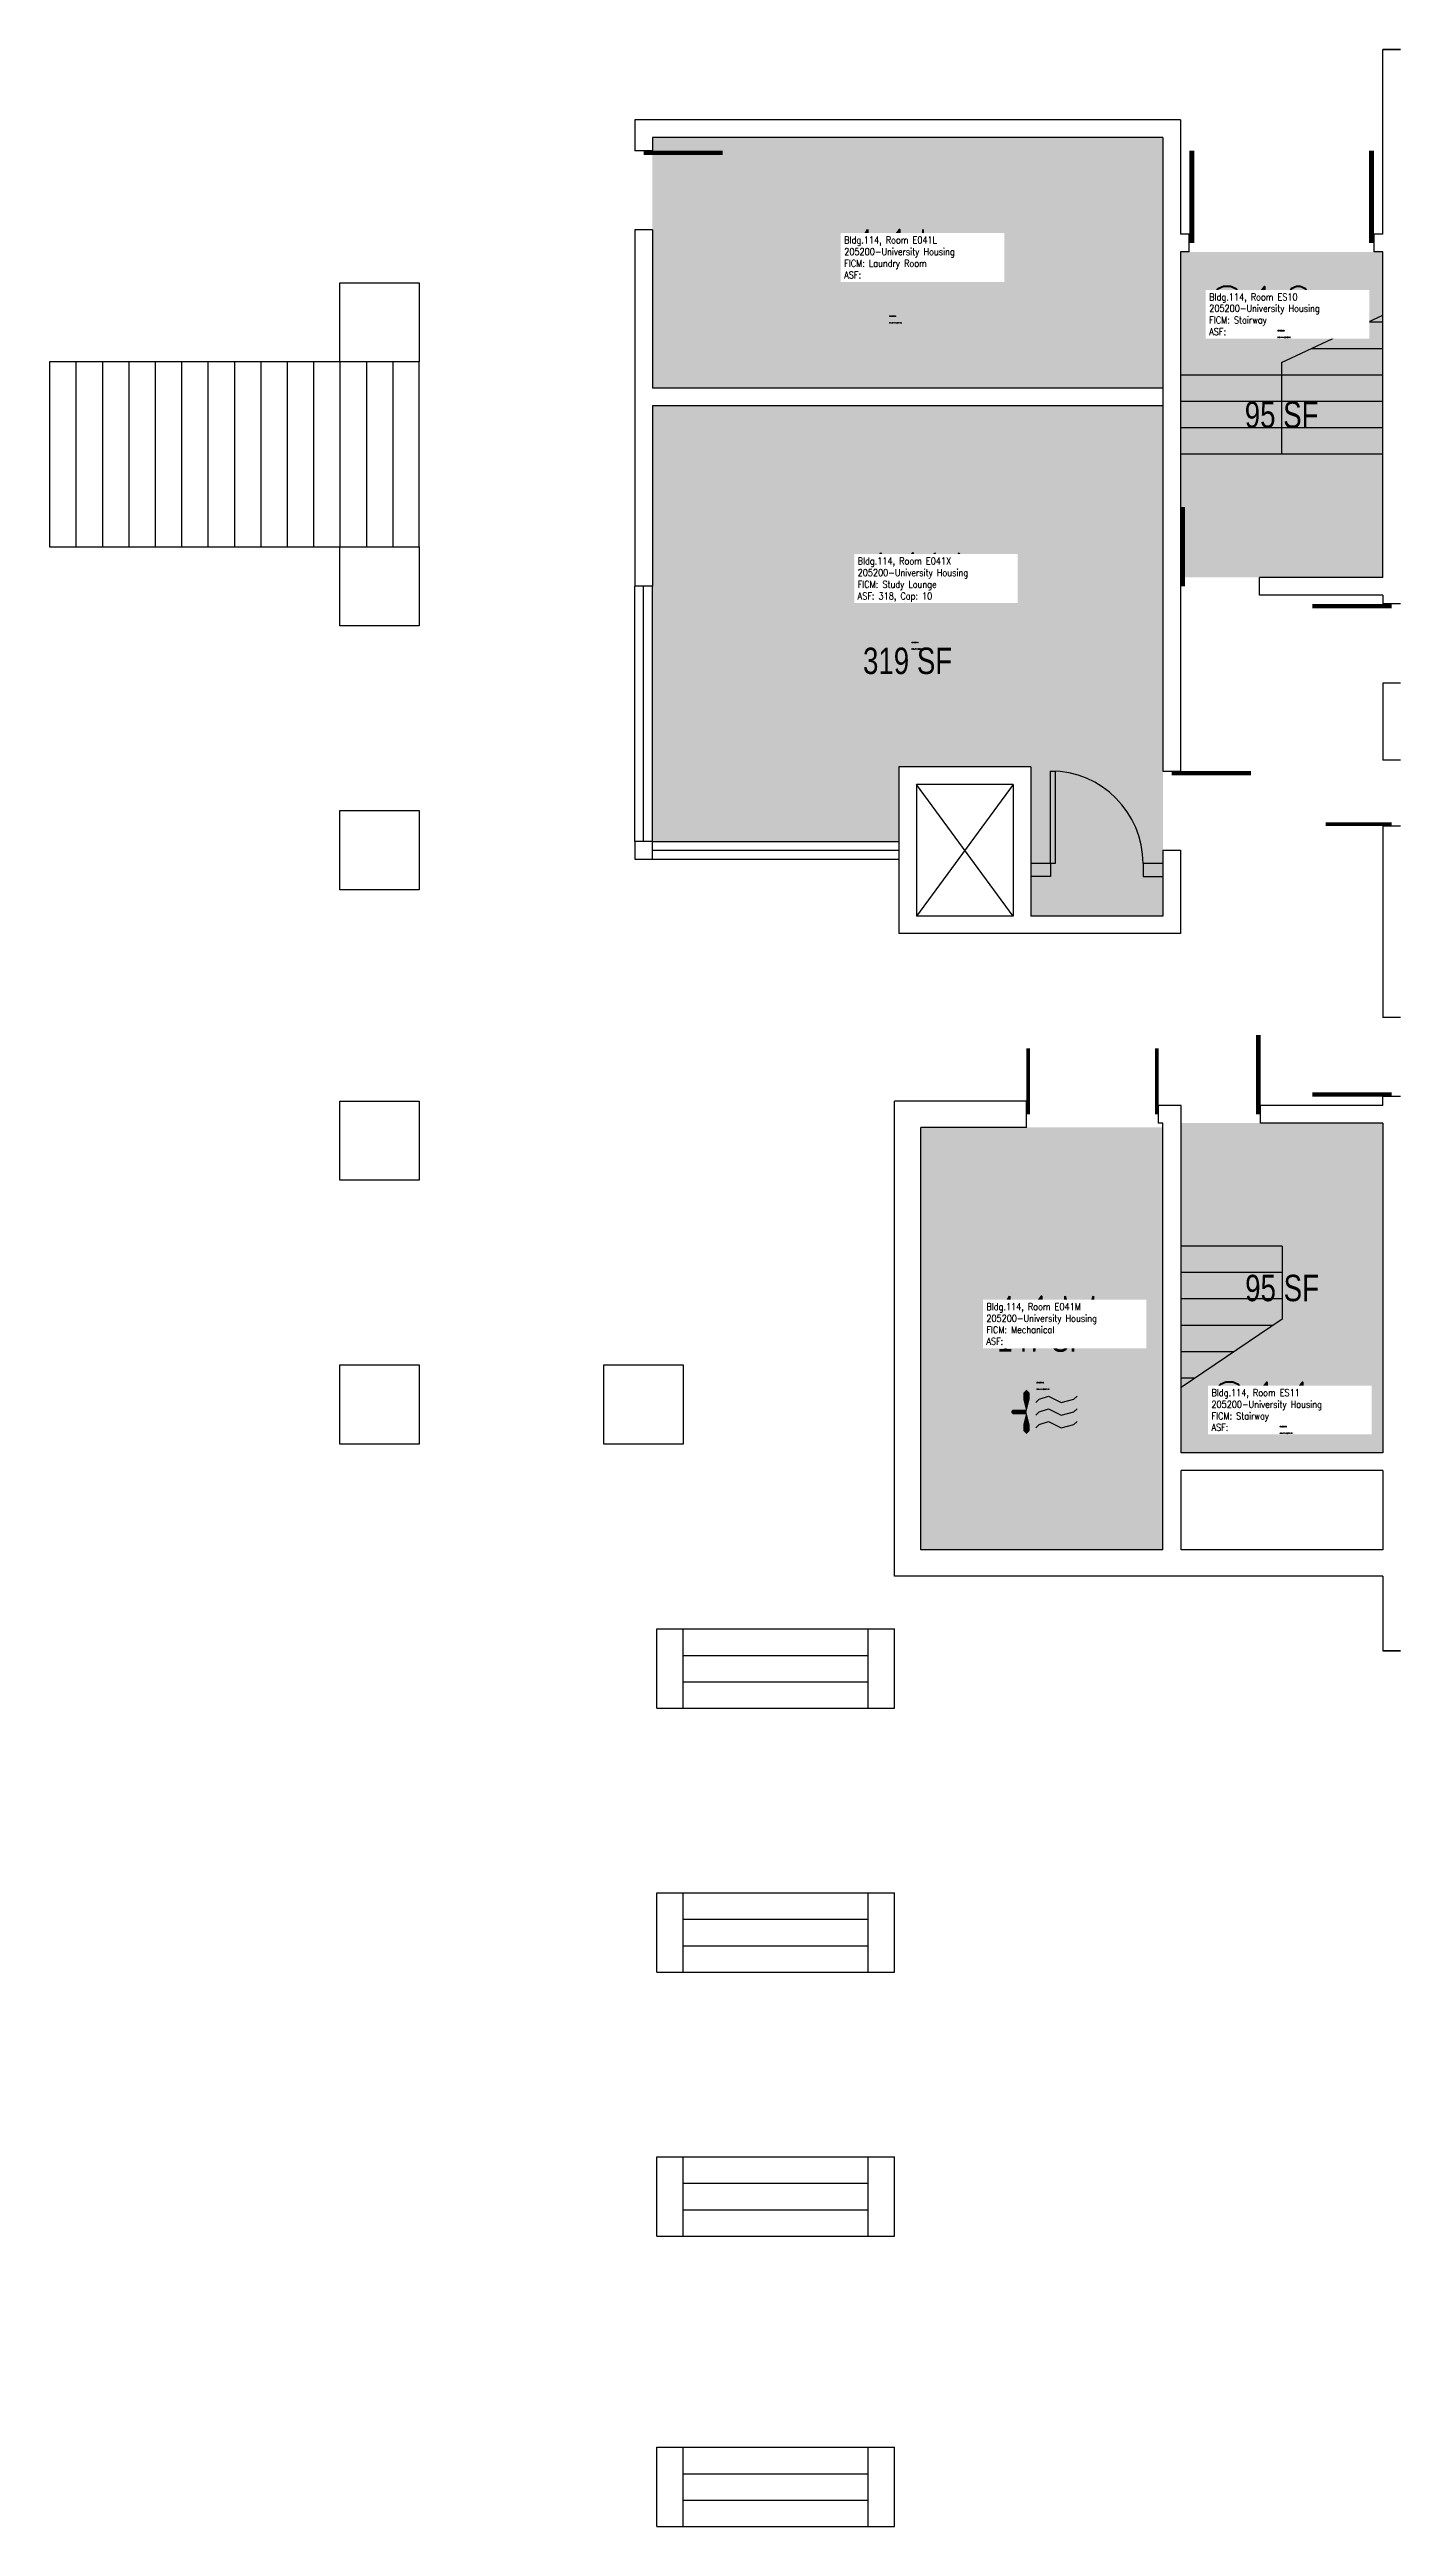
# Model space of a CAD drawing. Header units: inches. Extents: x 0 to 2044, y 0 to 2444.
# Drawn here: x 1042 to 1656, y 1282 to 2408 of the extents above; entities that cross this region are included whole.
import ezdxf
from ezdxf.enums import TextEntityAlignment as Align

# ---------------------------------------------------------------- set-up
doc = ezdxf.new("R2010")
doc.units = ezdxf.units.IN
doc.header["$LTSCALE"] = 10
doc.header["$MEASUREMENT"] = 0
doc.layers.get('0').update_dxf_attribs({"linetype": 'CONTINUOUS'})
for name, color, linetype in [('A-COLS', 5, 'CONTINUOUS'), ('A-DOOR', 2, 'CONTINUOUS'), ('A-FLOR', 3, 'CONTINUOUS'), ('A-GLAZ', 1, 'CONTINUOUS'), ('A-GLAZ-SILL', 2, 'CONTINUOUS'), ('A-IDEN-CNUM', 7, 'CONTINUOUS'), ('A-IDEN-ICON', 4, 'CONTINUOUS'), ('A-IDEN-RNUM', 7, 'CONTINUOUS'), ('A-IDEN-SNUM', 4, 'CONTINUOUS'), ('A-IDEN-VNUM', 4, 'CONTINUOUS'), ('A-SITE', 3, 'CONTINUOUS'), ('A-WALL', 7, 'CONTINUOUS'), ('AREA-TEXT', 3, 'CONTINUOUS'), ('Rooms-Category-Color', 7, 'CONTINUOUS'), ('Rooms-College-Color', 7, 'CONTINUOUS'), ('Rooms-Department-Color', 7, 'CONTINUOUS'), ('Rooms-Division-Color', 7, 'CONTINUOUS'), ('Rooms-Information', 7, 'CONTINUOUS')]:
    doc.layers.add(name, color=color, linetype=linetype)
doc.styles.add('AREA', font='arial.ttf', dxfattribs={"width": 0.75, "height": 24})
doc.styles.add('ROOMSNUMBER', font='txt.shx', dxfattribs={"height": 0.03})
doc.styles.add('ROOMVNUMBER', font='simplex.shx', dxfattribs={"width": 0.85})

msp = doc.modelspace()

# ---------------------------------------------------------------- texts
at = {"layer": 'A-IDEN-CNUM', "style": 'ROOMSNUMBER'}
for s, p in [('CAD #114-E_0041-0L', (1423.7, 2283.6)), ('CAD #114-E_S100-00', (1600.2, 2277)), ('CAD #114-E_0041-0X', (1433.8, 2135.3)), ('CAD #114-E_0041-0M', (1490.7, 1798.8)), ('CAD #114-E_S101-00', (1601.2, 1778.8))]:
    msp.add_text(s, height=0.36, dxfattribs=at).set_placement(p)
at = {"layer": 'A-IDEN-RNUM', "style": 'ROOMSNUMBER'}
for s, p in [('0041-L0', (1423.7, 2286.6)), ('0S10-00', (1600.2, 2280)), ('0041-X0', (1433.8, 2138.3)), ('0041-M0', (1490.7, 1801.8)), ('0S11-00', (1601.2, 1781.8))]:
    msp.add_text(s, height=0.36, dxfattribs=at).set_placement(p)
at = {"layer": 'A-IDEN-SNUM', "style": 'ROOMSNUMBER'}
for s, p in [('1140E041L0', (1423.7, 2286.6)), ('1140ES1000', (1600.2, 2280)), ('1140E041X0', (1433.8, 2138.3)), ('1140E041M0', (1490.7, 1801.8)), ('1140ES1100', (1601.2, 1781.8))]:
    msp.add_text(s, height=0.36, dxfattribs=at).set_placement(p)
at = {"layer": 'A-IDEN-VNUM', "style": 'ROOMVNUMBER', "width": 0.85}
for s, p in [('41L', (1403.2, 2303.9)), ('S10', (1569.1, 2278.1)), ('41X', (1409.3, 2157)), ('41M', (1467.8, 1819.1)), ('S11', (1570.1, 1780))]:
    msp.add_text(s, height=22.24, dxfattribs=at).set_placement(p)
at = {"layer": 'AREA-TEXT', "style": 'AREA', "width": 0.75}
for s, p in [('184 SF', (1432, 2311)), ('95 SF', (1602, 2242)), ('319 SF', (1432, 2130.1)), ('95 SF', (1602.2, 1845)), ('147 SF', (1493, 1822))]:
    msp.add_text(s, height=12, dxfattribs=at).set_placement(p, align=Align.MIDDLE_CENTER)

# ---------------------------------------------------------------- blocks, each defined once
blk = doc.blocks.new('CPMECH')
at = {"color": 0, "linetype": 'ByBlock'}
for p, q in [((0.005, 0.025), (0.015, 0.035)), ((0.015, 0.035), (0.045, 0.045)), ((0.015, -0.005), (0.045, 0.005)), ((0.045, 0.045), (0.085, 0.025)), ((0.045, 0.005), (0.085, -0.015)), ((0.085, 0.025), (0.125, 0.035)), ((0.125, 0.035), (0.135, 0.045)), ((0.125, -0.005), (0.135, 0.005)), ((0.005, -0.015), (0.015, -0.005)), ((0.005, -0.055), (0.015, -0.045)), ((0.015, -0.045), (0.045, -0.035)), ((0.045, -0.035), (0.085, -0.055)), ((0.085, -0.015), (0.125, -0.005)), ((0.085, -0.055), (0.125, -0.045)), ((0.125, -0.045), (0.135, -0.035))]:
    blk.add_line(p, q, dxfattribs=at)
at = {"color": 0, "linetype": 'ByBlock', "const_width": 0.015}
blk.add_lwpolyline([(-0.025, -0.005), (-0.065, -0.005)], dxfattribs=at)
at = {"color": 0, "linetype": 'ByBlock', "const_width": 0.0075}
blk.add_lwpolyline([(-0.0682, -0.0069, 1), (-0.0618, -0.0031, 1)], format="xyb", close=True, dxfattribs=at)
at = {"color": 0, "linetype": 'ByBlock'}
for points in [[(-0.025, -0.005, 0, 0.02, 0), (-0.025, 0.035, 0.02, 0.02, 0), (-0.025, 0.055, 0.02, 0, 0), (-0.025, 0.065, 0, 0, 0)], [(-0.025, -0.005, 0, 0.02, 0), (-0.025, -0.045, 0.02, 0.02, 0), (-0.025, -0.065, 0.02, 0, 0), (-0.025, -0.075, 0, 0, 0)]]:
    blk.add_lwpolyline(points, format="xyseb", dxfattribs=at)

# ---------------------------------------------------------------- hatches: boundary and pattern name
at = {"layer": 'Rooms-Category-Color', "true_color": 0x728ef3}
for points in [[(1548, 2368), (1548, 2254), (1316, 2254), (1316, 2368)], [(1316, 2246), (1548, 2246), (1548, 2014.1), (1488, 2014.1), (1488, 2081.9), (1428, 2081.9), (1428, 2048), (1316, 2048)]]:
    msp.add_hatch(color=171, dxfattribs=at).paths.add_polyline_path(points)
at = {"layer": 'Rooms-Category-Color', "true_color": 0xadadad}
for points in [[(1556, 2316), (1556, 2168), (1648, 2168), (1648, 2316)], [(1438, 1918), (1438, 1726), (1548, 1726), (1548, 1918)], [(1648, 1920), (1648, 1770), (1556.4, 1770), (1556.4, 1920)]]:
    msp.add_hatch(color=253, dxfattribs=at).paths.add_polyline_path(points)
at = {"layer": 'Rooms-College-Color', "true_color": 0xadadad}
for points in [[(1548, 2368), (1548, 2254), (1316, 2254), (1316, 2368)], [(1556, 2316), (1556, 2168), (1648, 2168), (1648, 2316)], [(1316, 2246), (1548, 2246), (1548, 2014.1), (1488, 2014.1), (1488, 2081.9), (1428, 2081.9), (1428, 2048), (1316, 2048)], [(1438, 1918), (1438, 1726), (1548, 1726), (1548, 1918)], [(1648, 1920), (1648, 1770), (1556.4, 1770), (1556.4, 1920)]]:
    msp.add_hatch(color=253, dxfattribs=at).paths.add_polyline_path(points)
at = {"layer": 'Rooms-Department-Color', "true_color": 0x604aed}
for points in [[(1548, 2368), (1548, 2254), (1316, 2254), (1316, 2368)], [(1316, 2246), (1548, 2246), (1548, 2014.1), (1488, 2014.1), (1488, 2081.9), (1428, 2081.9), (1428, 2048), (1316, 2048)]]:
    msp.add_hatch(color=173, dxfattribs=at).paths.add_polyline_path(points)
at = {"layer": 'Rooms-Department-Color', "true_color": 0xacacac}
for points in [[(1556, 2316), (1556, 2168), (1648, 2168), (1648, 2316)], [(1438, 1918), (1438, 1726), (1548, 1726), (1548, 1918)], [(1648, 1920), (1648, 1770), (1556.4, 1770), (1556.4, 1920)]]:
    msp.add_hatch(color=253, dxfattribs=at).paths.add_polyline_path(points)
at = {"layer": 'Rooms-Division-Color', "true_color": 0x604aed}
for points in [[(1548, 2368), (1548, 2254), (1316, 2254), (1316, 2368)], [(1316, 2246), (1548, 2246), (1548, 2014.1), (1488, 2014.1), (1488, 2081.9), (1428, 2081.9), (1428, 2048), (1316, 2048)]]:
    msp.add_hatch(color=173, dxfattribs=at).paths.add_polyline_path(points)
at = {"layer": 'Rooms-Division-Color', "true_color": 0xadadad}
for points in [[(1556, 2316), (1556, 2168), (1648, 2168), (1648, 2316)], [(1438, 1918), (1438, 1726), (1548, 1726), (1548, 1918)], [(1648, 1920), (1648, 1770), (1556.4, 1770), (1556.4, 1920)]]:
    msp.add_hatch(color=253, dxfattribs=at).paths.add_polyline_path(points)

# ---------------------------------------------------------------- linework, layer by layer
at = {"layer": 'A-COLS'}
for points in [[(1174, 2266), (1174, 2302), (1210, 2302), (1210, 2266)], [(1174, 2146), (1174, 2182), (1210, 2182), (1210, 2146)], [(1174, 2026), (1174, 2062), (1210, 2062), (1210, 2026)], [(1174, 1894), (1174, 1930), (1210, 1930), (1210, 1894)], [(1174, 1774), (1174, 1810), (1210, 1810), (1210, 1774)], [(1294, 1774), (1294, 1810), (1330, 1810), (1330, 1774)]]:
    msp.add_lwpolyline(points, close=True, dxfattribs=at)
at = {"layer": 'A-DOOR'}
for p, q in [((1497, 2038), (1497, 2080)), ((1497, 2080), (1499, 2080)), ((1499, 2080), (1499, 2038)), ((1499, 2038), (1497, 2038))]:
    msp.add_line(p, q, dxfattribs=at)
for points in [[(1312, 2361, 2, 2, 0), (1348, 2361, 0, 0, -0.414214), (1312, 2326, 0, 0, -0.814237)], [(1561.2, 2320, 2.33, 2.33, 0), (1561.2, 2362, 0, 0, -0.414214), (1602, 2320, 0, 0, -0.814237)], [(1642.8, 2320, 2.33, 2.33, 0), (1642.8, 2362, 0, 0, 0.414214), (1602, 2320, 0, 0, 0.814237)], [(1557, 2164, 2, 2, 0), (1557, 2200, 0, 0, -0.414214), (1592, 2164, 0, 0, -0.814237)], [(1652, 2155, 2, 2, 0), (1616, 2155, 0, 0, 0.414214), (1652, 2120, 0, 0, 0.814237)], [(1652, 2055.8, 1.67, 1.67, 0), (1622, 2055.8, 0, 0, -0.414214), (1652, 2085, 0, 0, -0.814237)], [(1552, 2079, 2, 2, 0), (1588, 2079, 0, 0, -0.414214), (1552, 2044, 0, 0, -0.814237)], [(1591.4, 1924, 2, 2, 0), (1591.4, 1960, 0, 0, 0.414214), (1556.4, 1924, 0, 0, 0.814237)], [(1652, 1933, 2, 2, 0), (1616, 1933, 0, 0, -0.414214), (1652, 1968, 0, 0, -0.814237)], [(1486.8, 1924, 1.67, 1.67, 0), (1486.8, 1954, 0, 0, -0.414214), (1516, 1924, 0, 0, -0.814237)], [(1545.2, 1924, 1.67, 1.67, 0), (1545.2, 1954, 0, 0, 0.414214), (1516, 1924, 0, 0, 0.814237)]]:
    msp.add_lwpolyline(points, format="xyseb", dxfattribs=at)
msp.add_arc((1497, 2038), 42, 0, 90, dxfattribs=at)
at = {"layer": 'A-FLOR'}
for p, q in [((1648, 2284), (1641.2, 2284)), ((1602, 2265.7), (1602, 2224)), ((1648, 2272), (1615.5, 2272)), ((1648, 2260), (1556, 2260)), ((1648, 2248), (1556, 2248)), ((1648, 2236), (1556, 2236)), ((1648, 2224), (1556, 2224)), ((1602.2, 1864), (1556.4, 1864)), ((1602.2, 1864), (1602.2, 1830.8)), ((1602.2, 1852), (1556.4, 1852)), ((1602.2, 1840), (1556.4, 1840)), ((1602.2, 1830.8), (1556.4, 1799.7)), ((1598.1, 1828), (1556.4, 1828)), ((1580.4, 1816), (1556.4, 1816)), ((1562.7, 1804), (1556.4, 1804))]:
    msp.add_line(p, q, dxfattribs=at)
msp.add_lwpolyline([(1602, 2265.7), (1648, 2287.2)], dxfattribs=at)
at = {"layer": 'A-GLAZ'}
for p, q in [((1312, 2048), (1312, 2164)), ((1316, 2044), (1428, 2044))]:
    msp.add_line(p, q, dxfattribs=at)
at = {"layer": 'A-GLAZ-SILL'}
for p, q in [((1308, 2048), (1308, 2164)), ((1316, 2048), (1316, 2164)), ((1316, 2048), (1428, 2048)), ((1316, 2040), (1428, 2040))]:
    msp.add_line(p, q, dxfattribs=at)
at = {"layer": 'A-SITE'}
for p, q in [((1054, 2266), (1054, 2182)), ((1066, 2266), (1066, 2182)), ((1078, 2266), (1078, 2182)), ((1090, 2266), (1090, 2182)), ((1102, 2266), (1102, 2182)), ((1114, 2266), (1114, 2182)), ((1126, 2266), (1126, 2182)), ((1138, 2266), (1138, 2182)), ((1150, 2266), (1150, 2182)), ((1162, 2266), (1162, 2182)), ((1174, 2266), (1174, 2182)), ((1186, 2266), (1186, 2182)), ((1198, 2266), (1198, 2182)), ((1318, 1690), (1330, 1690)), ((1318, 1654), (1318, 1690)), ((1330, 1654), (1330, 1690)), ((1330, 1690), (1414, 1690)), ((1414, 1654), (1414, 1690)), ((1414, 1690), (1426, 1690)), ((1426, 1654), (1426, 1690)), ((1330, 1678), (1414, 1678)), ((1330, 1666), (1414, 1666)), ((1318, 1654), (1330, 1654)), ((1330, 1654), (1414, 1654)), ((1414, 1654), (1426, 1654)), ((1318, 1570), (1330, 1570)), ((1318, 1534), (1318, 1570)), ((1330, 1534), (1330, 1570)), ((1330, 1570), (1414, 1570)), ((1414, 1534), (1414, 1570)), ((1414, 1570), (1426, 1570)), ((1426, 1534), (1426, 1570)), ((1330, 1558), (1414, 1558)), ((1330, 1546), (1414, 1546)), ((1318, 1534), (1330, 1534)), ((1330, 1534), (1414, 1534)), ((1414, 1534), (1426, 1534)), ((1318, 1450), (1330, 1450)), ((1318, 1414), (1318, 1450)), ((1330, 1414), (1330, 1450)), ((1330, 1450), (1414, 1450)), ((1414, 1414), (1414, 1450)), ((1414, 1450), (1426, 1450)), ((1426, 1414), (1426, 1450)), ((1330, 1438), (1414, 1438)), ((1330, 1426), (1414, 1426)), ((1318, 1414), (1330, 1414)), ((1330, 1414), (1414, 1414)), ((1414, 1414), (1426, 1414)), ((1318, 1318), (1330, 1318)), ((1318, 1282), (1318, 1318)), ((1330, 1282), (1330, 1318)), ((1330, 1318), (1414, 1318)), ((1414, 1282), (1414, 1318)), ((1414, 1318), (1426, 1318)), ((1426, 1282), (1426, 1318)), ((1330, 1306), (1414, 1306)), ((1330, 1294), (1414, 1294)), ((1318, 1282), (1330, 1282)), ((1330, 1282), (1414, 1282)), ((1414, 1282), (1426, 1282))]:
    msp.add_line(p, q, dxfattribs=at)
msp.add_lwpolyline([(1042, 2182), (1210, 2182), (1210, 2266), (1042, 2266)], close=True, dxfattribs=at)
at = {"layer": 'A-WALL'}
for p, q in [((1648, 2408), (1656, 2408)), ((1656, 2408), (1648, 2408)), ((1648, 2408), (1656, 2408)), ((1656, 2408), (1648, 2408)), ((1648, 2324), (1648, 2408)), ((1556, 2376), (1308, 2376)), ((1308, 2376), (1308, 2362)), ((1556, 2376), (1556, 2324)), ((1548, 2368), (1316, 2368)), ((1316, 2368), (1316, 2362)), ((1548, 2368), (1548, 2254)), ((1316, 2362), (1308, 2362)), ((1316, 2326), (1308, 2326)), ((1308, 2326), (1308, 2164)), ((1316, 2326), (1316, 2254)), ((1560, 2324), (1556, 2324)), ((1560, 2316), (1560, 2324)), ((1648, 2324), (1644, 2324)), ((1644, 2316), (1644, 2324)), ((1560, 2316), (1556, 2316)), ((1556, 2316), (1556, 2080)), ((1648, 2316), (1644, 2316)), ((1648, 2168), (1648, 2316)), ((1548, 2254), (1316, 2254)), ((1548, 2254), (1548, 2080)), ((1548, 2246), (1316, 2246)), ((1316, 2246), (1316, 2164)), ((1316, 2164), (1308, 2164)), ((1648, 2168), (1592, 2168)), ((1592, 2160), (1592, 2168)), ((1592, 2160), (1592, 2168)), ((1648, 2160), (1592, 2160)), ((1648, 2160), (1648, 2156)), ((1656, 2156), (1648, 2156)), ((1656, 2156), (1648, 2156)), ((1656, 2120), (1648, 2120)), ((1648, 2120), (1648, 2085)), ((1656, 2120), (1648, 2120)), ((1656, 2085), (1648, 2085)), ((1656, 2085), (1648, 2085)), ((1428, 2081.9), (1428, 2006.1)), ((1488, 2081.9), (1428, 2081.9)), ((1480, 2014.1), (1436, 2073.9)), ((1480, 2073.9), (1436, 2014.1)), ((1436, 2073.9), (1436, 2014.1)), ((1480, 2073.9), (1436, 2073.9)), ((1480, 2073.9), (1480, 2014.1)), ((1488, 2081.9), (1488, 2014.1)), ((1548, 2080), (1556, 2080)), ((1648, 2055), (1648, 1968)), ((1656, 2055), (1648, 2055)), ((1548, 2044), (1556, 2044)), ((1548, 2044), (1556, 2044)), ((1548, 2044), (1548, 2014.1)), ((1556, 2044), (1556, 2006.1)), ((1497, 2038), (1488, 2038)), ((1497, 2032), (1488, 2032)), ((1497, 2038), (1497, 2032)), ((1548, 2038), (1539, 2038)), ((1539, 2038), (1539, 2032)), ((1539, 2032), (1548, 2032)), ((1556, 2006.1), (1428, 2006.1)), ((1480, 2014.1), (1436, 2014.1)), ((1548, 2014.1), (1488, 2014.1)), ((1656, 1968), (1648, 1968)), ((1656, 1968), (1648, 1968)), ((1656, 1968), (1648, 1968)), ((1426, 1714), (1426, 1930)), ((1486, 1930), (1426, 1930)), ((1486, 1918), (1486, 1930)), ((1486, 1918), (1486, 1929.8)), ((1546, 1920), (1546, 1928)), ((1548, 1928), (1546, 1928)), ((1546, 1920), (1546, 1928)), ((1556.4, 1928), (1548, 1928)), ((1556.4, 1770), (1556.4, 1928)), ((1648, 1928), (1592.4, 1928)), ((1592.4, 1920), (1592.4, 1928)), ((1648, 1928), (1648, 1932)), ((1656, 1932), (1648, 1932)), ((1656, 1932), (1648, 1932)), ((1438, 1726), (1438, 1918)), ((1486, 1918), (1438, 1918)), ((1548, 1920), (1546, 1920)), ((1548, 1726), (1548, 1920)), ((1648, 1920), (1592.4, 1920)), ((1648, 1920), (1648, 1770)), ((1648, 1770), (1556.4, 1770)), ((1556.4, 1726), (1556.4, 1762)), ((1648, 1762), (1556.4, 1762)), ((1648, 1762), (1648, 1726)), ((1548, 1726), (1438, 1726)), ((1648, 1726), (1556.4, 1726)), ((1648, 1714), (1426, 1714)), ((1648, 1714), (1648, 1680)), ((1648, 1680), (1656, 1680)), ((1656, 1680), (1648, 1680)), ((1648, 1680), (1656, 1680))]:
    msp.add_line(p, q, dxfattribs=at)
msp.add_lwpolyline([(1316, 2040), (1316, 2048), (1308, 2048), (1308, 2040)], close=True, dxfattribs=at)

# ---------------------------------------------------------------- block references
at = {"layer": 'A-IDEN-ICON', "xscale": 144, "yscale": 144, "zscale": 144}
msp.add_blockref('CPMECH', (1489.6, 1789.4), dxfattribs=at)

msp.set_redraw_order([(e.dxf.handle, doc.entitydb.next_handle()) for e in msp.query("TEXT MTEXT ATTDEF DIMENSION ARC_DIMENSION")])  # texts and dimensions are drawn at this point

# ---------------------------------------------------------------- next in the draw order: texts
at = {"layer": 'Rooms-Information', "char_height": 3.177, "width": 71.16, "attachment_point": 7, "style": 'ROOMVNUMBER', "bg_fill": 3, "box_fill_scale": 1.5, "bg_fill_color": 256, "bg_fill_true_color": 13158600, "bg_fill_transparency": 0}
for s, insert in [('Bldg.114, Room E041L^M^J205200-University Housing^M^JFICM: Laundry Room^M^JASF: ', (1403.2, 2303.9)), ('Bldg.114, Room ES10^M^J205200-University Housing^M^JFICM: Stairway^M^JASF: ', (1569.1, 2278.1)), ('Bldg.114, Room E041X^M^J205200-University Housing^M^JFICM: Study Lounge^M^JASF: 318, Cap: 10', (1409.3, 2157)), ('Bldg.114, Room E041M^M^J205200-University Housing^M^JFICM: Mechanical^M^JASF: ', (1467.8, 1819.1)), ('Bldg.114, Room ES11^M^J205200-University Housing^M^JFICM: Stairway^M^JASF: ', (1570.1, 1780))]:
    msp.add_mtext(s, dxfattribs=dict(at, insert=insert))

doc.saveas('drawing.dxf')
